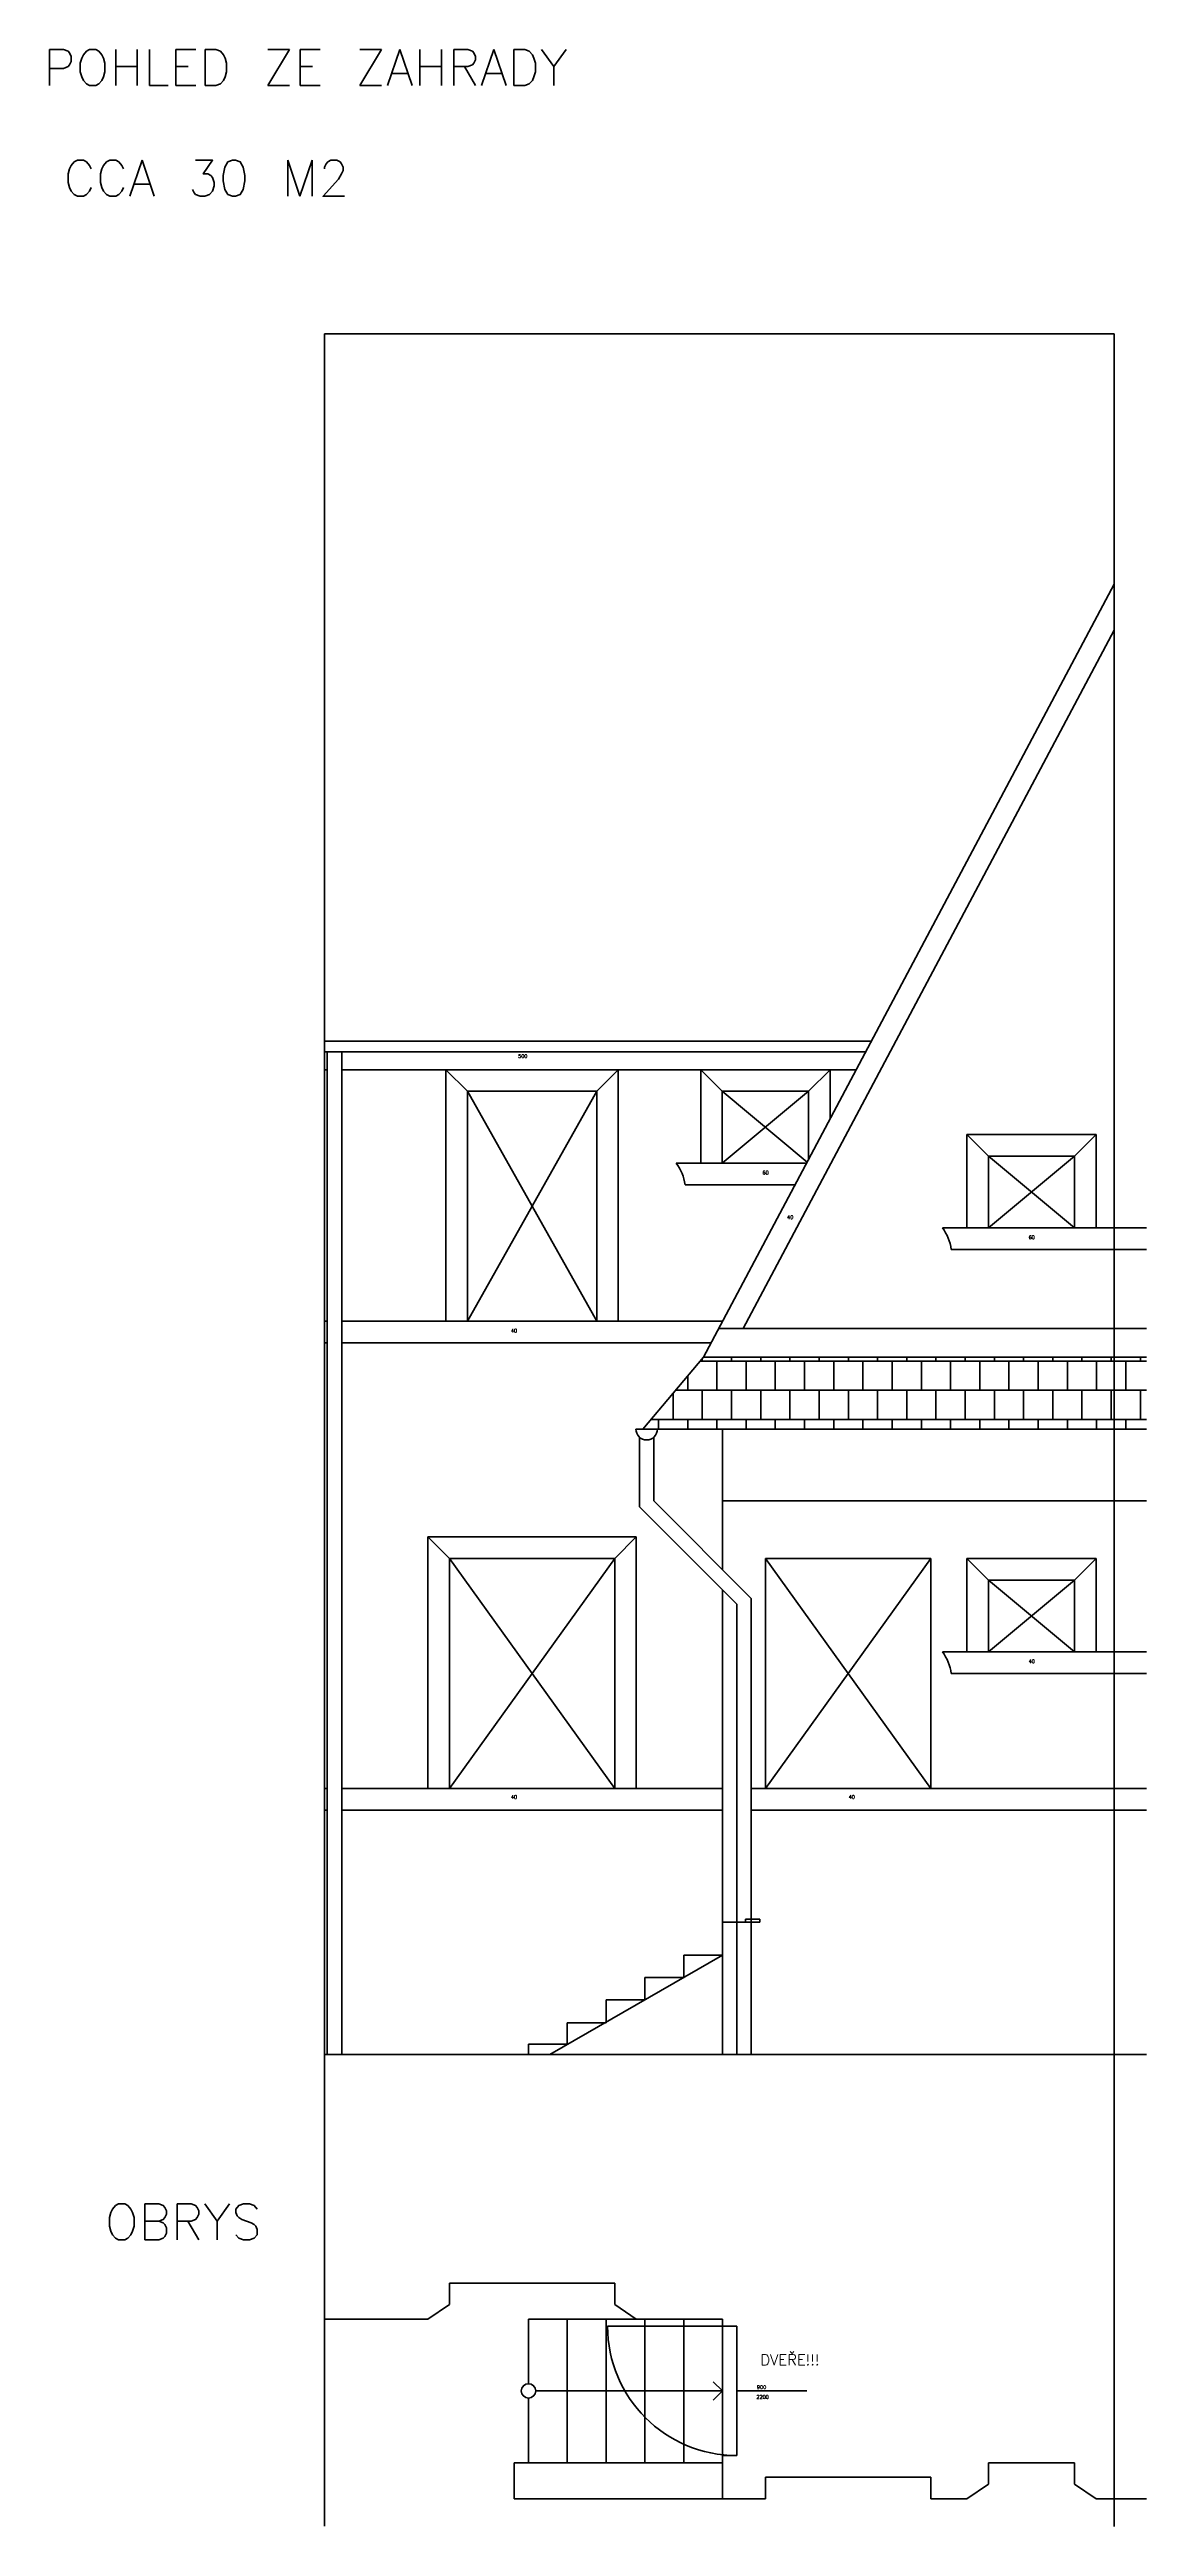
# Model space of a CAD drawing. Header units: millimetres. Extents: x -1463353 to -693674, y -1913439 to -867598.
# Drawn here: x -748865 to -741232, y -970246 to -953014 of the extents above; entities that cross this region are included whole.
import ezdxf

# ---------------------------------------------------------------- set-up
doc = ezdxf.new("R2010")
doc.units = ezdxf.units.MM
doc.layers.add('bednar-fasada', color=5, linetype='Continuous', lineweight=50)
doc.styles.get("Standard").update_dxf_attribs({"font": 'txt.shx'})

msp = doc.modelspace()

# ---------------------------------------------------------------- hatches: boundary and pattern name
at = {"layer": 'bednar-fasada'}
h = msp.add_hatch(dxfattribs=at)
h.set_pattern_fill('AR-B88', color=256, style=0)
h.set_pattern_definition([(0, (-771856.42, -967218.66), (0, 203.2), []), (90, (-771856.42, -967218.66), (-101.6, 203.2), [203.2, -203.2])])
h.paths.add_polyline_path([(-741457.1, -962111.8), (-744315, -962111.8), (-744735.8, -962611.8), (-741457.1, -962611.8)])
h.paths.add_polyline_path([(-741232.1, -962111.8), (-741457.1, -962111.8), (-741457.1, -962611.8), (-741232.1, -962611.8)])

# ---------------------------------------------------------------- linework, layer by layer
for p, q in [((-746952.1, -969923.5), (-746952.1, -954991)), ((-746952.1, -954991), (-741457.1, -954991)), ((-741457.1, -956734.1), (-741457.1, -954991)), ((-741457.1, -956734.1), (-744315, -962111.8)), ((-741457.1, -970246.2), (-741457.1, -956734.1)), ((-741457.1, -957053.7), (-744038.9, -961911.8)), ((-746952.1, -959911.8), (-743145.9, -959911.8)), ((-746952.1, -959986.8), (-743185.7, -959986.8)), ((-746932.1, -966961.8), (-746932.1, -959986.8)), ((-746832.1, -966961.8), (-746832.1, -959986.8)), ((-746932.1, -960111.8), (-746952.1, -960111.8)), ((-746232.1, -960111.8), (-746832.1, -960111.8)), ((-746232.1, -960111.8), (-743252.1, -960111.8)), ((-746107.1, -961861.8), (-746107.1, -960111.8)), ((-745957.1, -960261.8), (-746107.1, -960111.8)), ((-745057.1, -960261.8), (-744907.1, -960111.8)), ((-744907.1, -961861.8), (-744907.1, -960111.8)), ((-744334, -960111.8), (-744334, -960761.8)), ((-743434, -960111.8), (-744334, -960111.8)), ((-744184, -960261.8), (-744334, -960111.8)), ((-743434, -960111.8), (-743584, -960261.8)), ((-743434, -960111.8), (-743434, -960453.9)), ((-745957.1, -960261.8), (-745057.1, -960261.8)), ((-745957.1, -961861.8), (-745957.1, -960261.8)), ((-745057.1, -960261.8), (-745957.1, -961861.8)), ((-745957.1, -960261.8), (-745057.1, -961861.8)), ((-745057.1, -961861.8), (-745057.1, -960261.8)), ((-744184, -960261.8), (-744184, -960761.8)), ((-743584, -960261.8), (-744184, -960261.8)), ((-744184, -960261.8), (-743593.4, -960753.9)), ((-743584, -960261.8), (-744184, -960761.8)), ((-743584, -960261.8), (-743584, -960736.2)), ((-742482.1, -960561.8), (-742482.1, -961211.8)), ((-741582.1, -960561.8), (-742482.1, -960561.8)), ((-742332.1, -960711.8), (-742482.1, -960561.8)), ((-741582.1, -960561.8), (-741732.1, -960711.8)), ((-741582.1, -960561.8), (-741582.1, -961211.8)), ((-744503.8, -960761.8), (-743597.6, -960761.8)), ((-744482.1, -960761.8), (-743597.6, -960761.8)), ((-743597.6, -960761.8), (-744184, -960761.8)), ((-742332.1, -960711.8), (-742332.1, -961211.8)), ((-741732.1, -960711.8), (-742332.1, -960711.8)), ((-742332.1, -960711.8), (-741732.1, -961211.8)), ((-741732.1, -960711.8), (-742332.1, -961211.8)), ((-741732.1, -960711.8), (-741732.1, -961211.8)), ((-744442.8, -960911.8), (-743677.3, -960911.8)), ((-742652, -961211.8), (-741232.1, -961211.8)), ((-742591, -961361.8), (-741232.1, -961361.8)), ((-741732.1, -961211.8), (-742332.1, -961211.8)), ((-746932.1, -961861.8), (-746952.1, -961861.8)), ((-746232.1, -961861.8), (-746832.1, -961861.8)), ((-746232.1, -961861.8), (-744782.1, -961861.8)), ((-744782.1, -961861.8), (-744182.1, -961861.8)), ((-746932.1, -962011.8), (-746952.1, -962011.8)), ((-744261.9, -962011.8), (-746832.1, -962011.8)), ((-744208.7, -961911.8), (-741232.1, -961911.8)), ((-744315, -962111.8), (-744735.8, -962611.8)), ((-744315, -962111.8), (-741232.1, -962111.8)), ((-744784.8, -962611.8), (-744735.8, -962611.8)), ((-744759.8, -962667.7), (-744759.8, -963153)), ((-744735.8, -962611.8), (-741232.1, -962611.8)), ((-744730.7, -962611.8), (-744580.7, -962611.8)), ((-744659.8, -962667.7), (-744659.8, -963111.5)), ((-744182.1, -963589.2), (-744182.1, -962611.8)), ((-744082.1, -963830.6), (-744759.8, -963153)), ((-743982.1, -963789.2), (-744659.8, -963111.5)), ((-744182.1, -963111.8), (-741232.1, -963111.8)), ((-746232.1, -963361.8), (-744782.1, -963361.8)), ((-746232.1, -965111.8), (-746232.1, -963361.8)), ((-746082.1, -963511.8), (-746232.1, -963361.8)), ((-744932.1, -963511.8), (-744782.1, -963361.8)), ((-744782.1, -965111.8), (-744782.1, -963361.8)), ((-746082.1, -963511.8), (-744932.1, -963511.8)), ((-746082.1, -965111.8), (-746082.1, -963511.8)), ((-744932.1, -963511.8), (-746082.1, -965111.8)), ((-744932.1, -965111.8), (-746082.1, -963511.8)), ((-744932.1, -965111.8), (-744932.1, -963511.8)), ((-743882.1, -963511.8), (-742732.1, -963511.8)), ((-743882.1, -965111.8), (-743882.1, -963511.8)), ((-742732.1, -963511.8), (-743882.1, -965111.8)), ((-742732.1, -965111.8), (-743882.1, -963511.8)), ((-742732.1, -965111.8), (-742732.1, -963511.8)), ((-742482.1, -963511.8), (-742482.1, -964161.8)), ((-741582.1, -963511.8), (-742482.1, -963511.8)), ((-742332.1, -963661.8), (-742482.1, -963511.8)), ((-741582.1, -963511.8), (-741732.1, -963661.8)), ((-741582.1, -963511.8), (-741582.1, -964161.8)), ((-744182.1, -966961.8), (-744182.1, -963730.6)), ((-743982.1, -966961.8), (-743982.1, -963789.2)), ((-742332.1, -963661.8), (-742332.1, -964161.8)), ((-741732.1, -963661.8), (-742332.1, -963661.8)), ((-742332.1, -963661.8), (-741732.1, -964161.8)), ((-741732.1, -963661.8), (-742332.1, -964161.8)), ((-741732.1, -963661.8), (-741732.1, -964161.8)), ((-744082.1, -966961.8), (-744082.1, -963830.6)), ((-742652, -964161.8), (-741232.1, -964161.8)), ((-742591, -964311.8), (-741232.1, -964311.8)), ((-741732.1, -964161.8), (-742332.1, -964161.8)), ((-746952.1, -965111.8), (-746932.1, -965111.8)), ((-746832.1, -965111.8), (-744182.1, -965111.8)), ((-743982.1, -965111.8), (-741232.1, -965111.8)), ((-746952.1, -965261.8), (-746932.1, -965261.8)), ((-746832.1, -965261.8), (-744182.1, -965261.8)), ((-743982.1, -965261.8), (-741232.1, -965261.8)), ((-744022.1, -966041.8), (-744022.1, -966021.8)), ((-744022.1, -966021.8), (-743922.1, -966021.8)), ((-743922.1, -966041.8), (-743922.1, -966021.8)), ((-744182.1, -966041.8), (-744022.1, -966041.8)), ((-744182.1, -966041.8), (-744182.1, -966271.8)), ((-744022.1, -966041.8), (-743922.1, -966041.8)), ((-745384.1, -966961.8), (-744182.1, -966271.8)), ((-744452.1, -966271.8), (-744182.1, -966271.8)), ((-744452.1, -966271.8), (-744452.1, -966426.8)), ((-744182.1, -966271.8), (-744182.1, -966961.8)), ((-744722.1, -966426.8), (-744452.1, -966426.8)), ((-744722.1, -966426.8), (-744722.1, -966581.8)), ((-744992.1, -966581.8), (-744722.1, -966581.8)), ((-744992.1, -966581.8), (-744992.1, -966741.8)), ((-745532.1, -966891.8), (-745262.1, -966891.8)), ((-745532.1, -966891.8), (-745532.1, -966961.8)), ((-745262.1, -966741.8), (-744992.1, -966741.8)), ((-745262.1, -966891.8), (-745262.1, -966741.8)), ((-746952.1, -966961.8), (-741232.1, -966961.8)), ((-745532.1, -966961.8), (-744182.1, -966961.8)), ((-746082.1, -968703), (-746082.1, -968553)), ((-746082.1, -968553), (-744932.1, -968553)), ((-744932.1, -968703), (-744932.1, -968553)), ((-746232.1, -968803), (-746082.1, -968703)), ((-744782.1, -968803), (-744932.1, -968703)), ((-746232.1, -968803), (-746952.1, -968803)), ((-746952.1, -968803), (-746952.1, -970243)), ((-745532.1, -968803), (-745532.1, -969253)), ((-744782.1, -968803), (-745532.1, -968803)), ((-745532.1, -968903), (-745532.1, -969253)), ((-745262.1, -969803), (-745262.1, -968803)), ((-744992.1, -968803), (-744992.1, -969803)), ((-744082.1, -968853), (-744982.1, -968853)), ((-744182.1, -968803), (-744782.1, -968803)), ((-744722.1, -968803), (-744722.1, -969803)), ((-744452.1, -968803), (-744452.1, -969803)), ((-744182.1, -968803), (-744182.1, -968853)), ((-744182.1, -968853), (-744082.1, -968853)), ((-744182.1, -968853), (-744182.1, -969753)), ((-744082.1, -968853), (-744082.1, -969753)), ((-745482.1, -969303), (-744182.1, -969303)), ((-744182.1, -969303), (-744246.1, -969239)), ((-744182.1, -969303), (-744246.1, -969366.9)), ((-744082.1, -969303), (-743594.4, -969303)), ((-745532.1, -969353), (-745532.1, -969803)), ((-744182.1, -969803), (-745632.1, -969803)), ((-745632.1, -969803), (-745632.1, -970053)), ((-744182.1, -969753), (-744082.1, -969753)), ((-744182.1, -969753), (-744182.1, -970053)), ((-742332.1, -969953), (-742332.1, -969803)), ((-741732.1, -969803), (-742332.1, -969803)), ((-741732.1, -969953), (-741732.1, -969803)), ((-743882.1, -969903), (-742732.1, -969903)), ((-743882.1, -970053), (-743882.1, -969903)), ((-742732.1, -970053), (-742732.1, -969903)), ((-742482.1, -970053), (-742332.1, -969953)), ((-741582.1, -970053), (-741732.1, -969953)), ((-744182.1, -970053), (-745632.1, -970053)), ((-744182.1, -970053), (-743882.1, -970053)), ((-744182.1, -970053), (-744082.1, -970053)), ((-742482.1, -970053), (-742732.1, -970053)), ((-741582.1, -970053), (-741232.1, -970053))]:
    msp.add_line(p, q, dxfattribs=at)
msp.add_circle((-745532.1, -969303), 50, dxfattribs=at)
for centre, radius, start, end in [((-744753.3, -960950.8), 313, 7.15148, 37.13988), ((-742901.5, -961400.8), 313, 7.15148, 37.13988), ((-744709.8, -962611.8), 75, 180, 0), ((-742901.5, -964350.8), 313, 7.15148, 37.13988), ((-744082.1, -968853), 900, 180, 270)]:
    msp.add_arc(centre, radius, start, end, dxfattribs=at)

# ---------------------------------------------------------------- texts
for s, height, p in [('POHLED ZE ZAHRADY', 250, (-748907.9, -953264)), ('CCA 30 M2', 250, (-748767.9, -954034.3)), ('500', 25, (-745604, -960029.9)), ('60', 25, (-743904.2, -960839.6)), ('40', 25, (-743732.4, -961150.1)), ('60', 25, (-742052.4, -961289.6)), ('40', 25, (-745654.2, -961939.6)), ('40', 25, (-742052.4, -964239.6)), ('40', 25, (-745654.2, -965184.1)), ('40', 25, (-743304.2, -965184.1)), ('OBRYS', 250, (-748480.5, -968252.3)), ('DVEŘE!!!', 75, (-743918.6, -969124.6)), ('900', 25, (-743942.4, -969289.5)), ('2200', 25, (-743945.9, -969357.5))]:
    msp.add_text(s, height=height, dxfattribs=at).set_placement(p)

doc.saveas('drawing.dxf')
